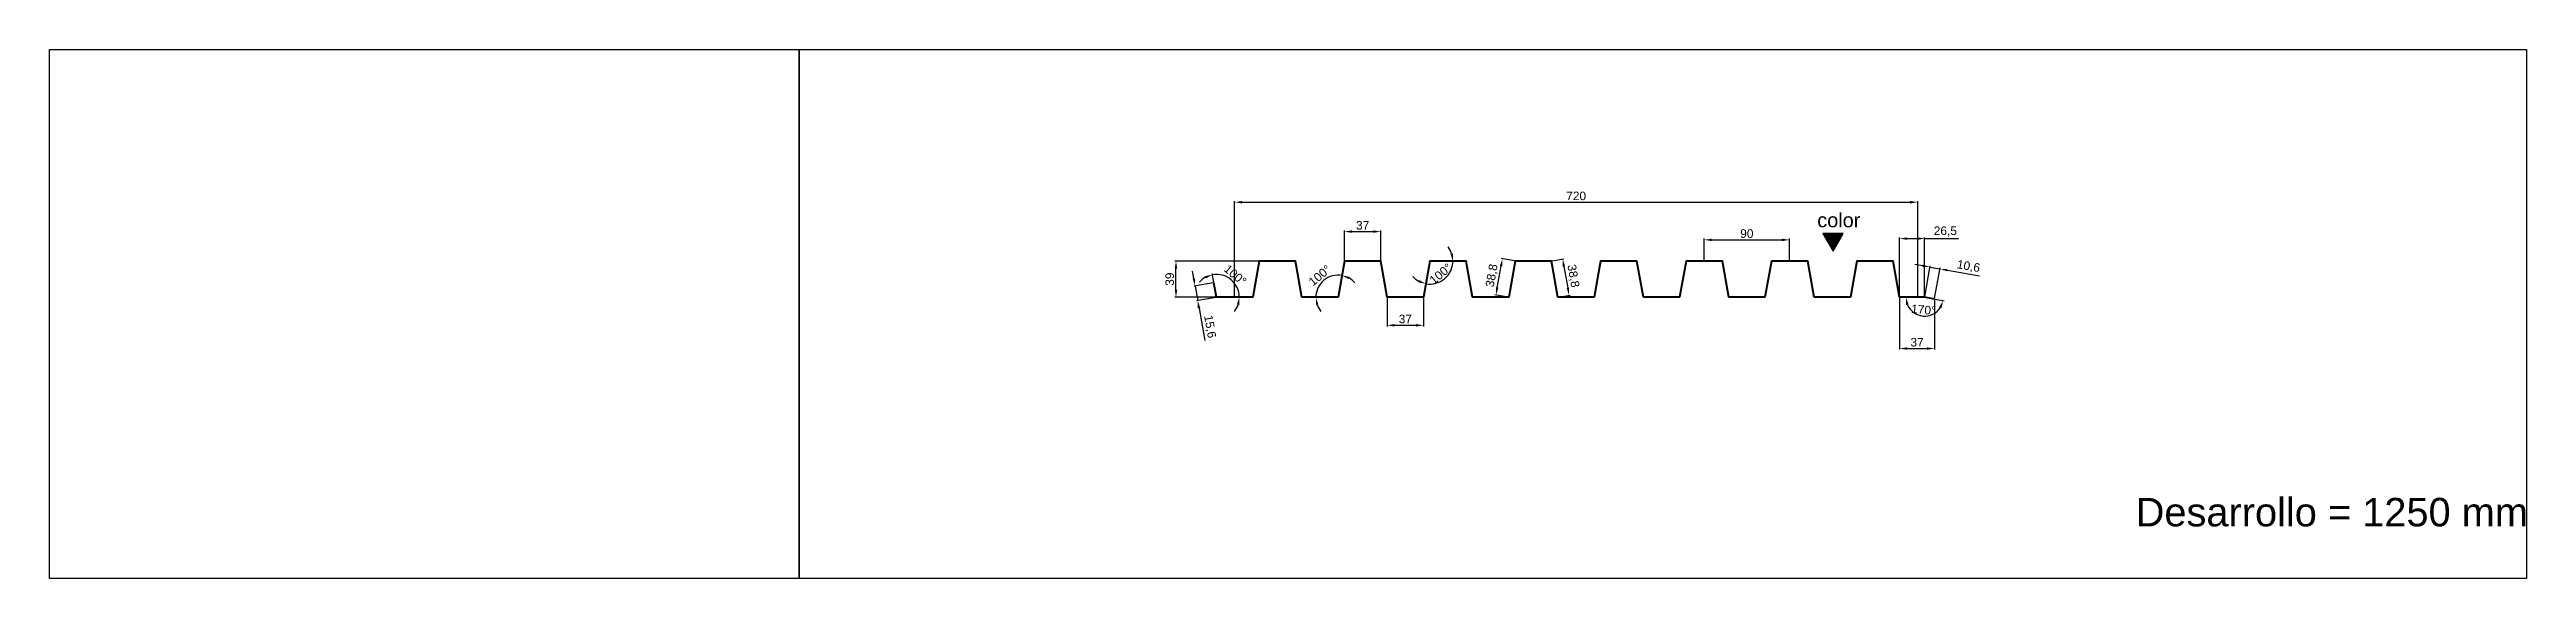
# Model space of a CAD drawing. Header units: millimetres. Extents: x 4334 to 41995838936, y 18500 to 30334.
# Drawn here: x 23096 to 25706, y 22917 to 23474 of the extents above; entities that cross this region are included whole.
import ezdxf

# ---------------------------------------------------------------- set-up
doc = ezdxf.new("R2010")
doc.units = ezdxf.units.MM
doc.layers.add('ANOTACIONES', color=7, linetype='Continuous', plot=False)
doc.layers.add('COTAS1', color=7, linetype='Continuous', lineweight=0)
doc.layers.add('FIBRA NEUTRA', color=1, linetype='Continuous', lineweight=40)
doc.layers.add('RECUADROS', color=253, linetype='Continuous')
doc.styles.get("Standard").update_dxf_attribs({"font": 'arial.ttf'})
doc.dimstyles.new('ISO-25', dxfattribs={"dimtxt": 9, "dimasz": 8, "dimexe": 1.25, "dimexo": 0.625, "dimgap": 2, "dimtad": 1, "dimdec": 1, "dimtxsty": 'Standard', "dimcen": 2.5, "dimadec": 0, "dimazin": 0, "dimtfac": 1, "dimtdec": 1, "dimtmove": 0, "dimatfit": 3, "dimfxl": 1, "dimarcsym": 0})

msp = doc.modelspace()

# ---------------------------------------------------------------- texts
at = {"layer": 'ANOTACIONES', "insert": (25294.09, 23001.67), "char_height": 30, "attachment_point": 1}
msp.add_mtext_dynamic_manual_height_columns('Desarrollo = 1250 mm', width=6765.1618, gutter_width=150, heights=[0], dxfattribs=at)

# ---------------------------------------------------------------- blocks, each defined once
blk = doc.blocks.new('*D247')
at = {"layer": 'COTAS1', "color": 0, "lineweight": -2, "transparency": 16777216}
for p, q in [((24460.2, 23251.9), (24460.2, 23283.6)), ((24468.2, 23282.3), (24490.5, 23282.3)), ((24498.5, 23251.9), (24498.5, 23283.6))]:
    blk.add_line(p, q, dxfattribs=at)
at = {"layer": 'COTAS1', "color": 0, "transparency": 16777216}
for points in [[(24468.2, 23283.7), (24468.2, 23281), (24460.2, 23282.3)], [(24490.5, 23283.7), (24490.5, 23281), (24498.5, 23282.3)]]:
    blk.add_solid(points, dxfattribs=at)
at = {"layer": 'Defpoints', "color": 0, "transparency": 16777216}
for p in [(24498.5, 23282.3), (24460.2, 23251.3), (24498.5, 23251.3)]:
    blk.add_point(p, dxfattribs=at)
at = {"layer": 'COTAS1', "color": 0, "transparency": 16777216, "insert": (24479.4, 23288.9), "char_height": 9, "attachment_point": 5}
blk.add_mtext('37', dxfattribs=at)
blk = doc.blocks.new('*D248')
at = {"layer": 'COTAS1', "color": 0, "lineweight": -2, "transparency": 16777216}
for p, q in [((24505.3, 23212.4), (24505.3, 23182.3)), ((24543.5, 23212.4), (24543.5, 23182.3)), ((24513.3, 23183.6), (24535.5, 23183.6))]:
    blk.add_line(p, q, dxfattribs=at)
at = {"layer": 'COTAS1', "color": 0, "transparency": 16777216}
for points in [[(24513.3, 23184.9), (24513.3, 23182.2), (24505.3, 23183.6)], [(24535.5, 23184.9), (24535.5, 23182.2), (24543.5, 23183.6)]]:
    blk.add_solid(points, dxfattribs=at)
at = {"layer": 'Defpoints', "color": 0, "transparency": 16777216}
for p in [(24505.3, 23213.1), (24543.5, 23213.1), (24543.5, 23183.6)]:
    blk.add_point(p, dxfattribs=at)
at = {"layer": 'COTAS1', "color": 0, "transparency": 16777216, "insert": (24524.4, 23190.2), "char_height": 9, "attachment_point": 5}
blk.add_mtext('37', dxfattribs=at)
blk = doc.blocks.new('*D68')
at = {"layer": 'COTAS1', "color": 0, "lineweight": -2, "transparency": 16777216}
for p, q in [((24344.4, 23213.7), (24344.4, 23314.5)), ((24352.4, 23313.3), (25056.4, 23313.3)), ((25064.4, 23213.7), (25064.4, 23314.5))]:
    blk.add_line(p, q, dxfattribs=at)
at = {"layer": 'COTAS1', "color": 0, "transparency": 16777216}
for points in [[(24352.4, 23314.6), (24352.4, 23312), (24344.4, 23313.3)], [(25056.4, 23314.6), (25056.4, 23312), (25064.4, 23313.3)]]:
    blk.add_solid(points, dxfattribs=at)
at = {"layer": 'Defpoints', "color": 0, "transparency": 16777216}
for p in [(25064.4, 23313.3), (24344.4, 23213.1), (25064.4, 23213.1)]:
    blk.add_point(p, dxfattribs=at)
at = {"layer": 'COTAS1', "color": 0, "transparency": 16777216, "insert": (24704.4, 23319.9), "char_height": 9, "attachment_point": 5}
blk.add_mtext('720', dxfattribs=at)
blk = doc.blocks.new('*D249')
at = {"layer": 'COTAS1', "color": 0, "lineweight": -2, "transparency": 16777216}
for p, q in [((24839.3, 23251.9), (24839.3, 23274.9)), ((24847.3, 23273.6), (24921.3, 23273.6)), ((24929.3, 23251.9), (24929.3, 23274.9))]:
    blk.add_line(p, q, dxfattribs=at)
at = {"layer": 'COTAS1', "color": 0, "transparency": 16777216}
for points in [[(24847.3, 23274.9), (24847.3, 23272.3), (24839.3, 23273.6)], [(24921.3, 23274.9), (24921.3, 23272.3), (24929.3, 23273.6)]]:
    blk.add_solid(points, dxfattribs=at)
at = {"layer": 'Defpoints', "color": 0, "transparency": 16777216}
for p in [(24929.3, 23273.6), (24839.3, 23251.3), (24929.3, 23251.3)]:
    blk.add_point(p, dxfattribs=at)
at = {"layer": 'COTAS1', "color": 0, "transparency": 16777216, "insert": (24884.3, 23280.2), "char_height": 9, "attachment_point": 5}
blk.add_mtext('90', dxfattribs=at)
blk = doc.blocks.new('*D250')
at = {"layer": 'COTAS1', "color": 0, "lineweight": -2, "transparency": 16777216}
for p, q in [((24369.6, 23251.3), (24281.5, 23251.3)), ((24282.7, 23221.1), (24282.7, 23243.3)), ((24324.7, 23213.1), (24281.5, 23213.1))]:
    blk.add_line(p, q, dxfattribs=at)
at = {"layer": 'COTAS1', "color": 0, "transparency": 16777216}
for points in [[(24281.4, 23243.3), (24284, 23243.3), (24282.7, 23251.3)], [(24281.4, 23221.1), (24284, 23221.1), (24282.7, 23213.1)]]:
    blk.add_solid(points, dxfattribs=at)
at = {"layer": 'Defpoints', "color": 0, "transparency": 16777216}
for p in [(24282.7, 23251.3), (24370.2, 23251.3), (24325.3, 23213.1)]:
    blk.add_point(p, dxfattribs=at)
at = {"layer": 'COTAS1', "color": 0, "transparency": 16777216, "insert": (24276.1, 23232.2), "char_height": 9, "attachment_point": 5, "rotation": 90}
blk.add_mtext('39', dxfattribs=at)
blk = doc.blocks.new('*D251')
at = {"layer": 'COTAS1', "color": 0, "lineweight": -2, "transparency": 16777216}
for p, q in [((25045.2, 23212.4), (25045.2, 23157.9)), ((25082.1, 23210.6), (25082.1, 23157.9)), ((25053.2, 23159.1), (25074.1, 23159.1))]:
    blk.add_line(p, q, dxfattribs=at)
at = {"layer": 'COTAS1', "color": 0, "transparency": 16777216}
for points in [[(25053.2, 23160.4), (25053.2, 23157.8), (25045.2, 23159.1)], [(25074.1, 23160.4), (25074.1, 23157.8), (25082.1, 23159.1)]]:
    blk.add_solid(points, dxfattribs=at)
at = {"layer": 'Defpoints', "color": 0, "transparency": 16777216}
for p in [(25045.2, 23213.1), (25082.1, 23211.2), (25082.1, 23159.1)]:
    blk.add_point(p, dxfattribs=at)
at = {"layer": 'COTAS1', "color": 0, "transparency": 16777216, "insert": (25063.7, 23165.7), "char_height": 9, "attachment_point": 5}
blk.add_mtext('37', dxfattribs=at)
blk = doc.blocks.new('*D252')
at = {"layer": 'COTAS1', "color": 0, "lineweight": -2, "transparency": 16777216}
blk.add_line((25082.7, 23211.1), (25092.4, 23209.4), dxfattribs=at)
blk.add_arc((25071.7, 23213.1), 19.8, 203.3227, 326.6773, dxfattribs=at)
at = {"layer": 'COTAS1', "color": 0, "transparency": 16777216}
for points in [[(25052.2, 23205), (25054.8, 23205.5), (25051.9, 23213.1)], [(25087, 23202.7), (25089.4, 23201.7), (25091.2, 23209.6)]]:
    blk.add_solid(points, dxfattribs=at)
at = {"layer": 'Defpoints', "color": 0, "transparency": 16777216}
for p in [(25045.2, 23213.1), (25071.7, 23213.1), (25071.7, 23213.1), (25082.1, 23211.2), (25060.8, 23196.5)]:
    blk.add_point(p, dxfattribs=at)
at = {"layer": 'COTAS1', "color": 0, "transparency": 16777216, "insert": (25070.5, 23199.9), "char_height": 9, "attachment_point": 5, "rotation": 355}
blk.add_mtext('170°', dxfattribs=at)
blk = doc.blocks.new('*D253')
at = {"layer": 'COTAS1', "color": 0, "lineweight": -2, "transparency": 16777216}
for p, q in [((25069.4, 23246.3), (25061.5, 23247.7)), ((25071.8, 23213.7), (25077.5, 23246.1)), ((25077.3, 23244.9), (25087.7, 23243.1)), ((25082.2, 23211.8), (25087.9, 23244.3)), ((25095.6, 23241.7), (25129.6, 23235.7))]:
    blk.add_line(p, q, dxfattribs=at)
at = {"layer": 'COTAS1', "color": 0, "transparency": 16777216}
for points in [[(25069.6, 23247.6), (25069.2, 23245), (25077.3, 23244.9)], [(25095.8, 23243), (25095.4, 23240.4), (25087.7, 23243.1)]]:
    blk.add_solid(points, dxfattribs=at)
at = {"layer": 'Defpoints', "color": 0, "transparency": 16777216}
for p in [(25087.7, 23243.1), (25071.7, 23213.1), (25082.1, 23211.2)]:
    blk.add_point(p, dxfattribs=at)
at = {"layer": 'COTAS1', "color": 0, "transparency": 16777216, "insert": (25117.8, 23245.3), "char_height": 9, "attachment_point": 5, "rotation": 350}
blk.add_mtext('10,6', dxfattribs=at)
blk = doc.blocks.new('*D254')
at = {"layer": 'COTAS1', "color": 0, "lineweight": -2, "transparency": 16777216}
for p, q in [((25045.2, 23213.7), (25045.2, 23276.2)), ((25053.2, 23275), (25063.7, 23275)), ((25071.7, 23213.7), (25071.7, 23276.2)), ((25071.7, 23275), (25107.3, 23275))]:
    blk.add_line(p, q, dxfattribs=at)
at = {"layer": 'COTAS1', "color": 0, "transparency": 16777216}
for points in [[(25053.2, 23276.3), (25053.2, 23273.6), (25045.2, 23275)], [(25063.7, 23276.3), (25063.7, 23273.6), (25071.7, 23275)]]:
    blk.add_solid(points, dxfattribs=at)
at = {"layer": 'Defpoints', "color": 0, "transparency": 16777216}
for p in [(25071.7, 23275), (25045.2, 23213.1), (25071.7, 23213.1)]:
    blk.add_point(p, dxfattribs=at)
at = {"layer": 'COTAS1', "color": 0, "transparency": 16777216, "insert": (25093.5, 23282.4), "char_height": 9, "attachment_point": 5}
blk.add_mtext('26,5', dxfattribs=at)
blk = doc.blocks.new('*D255')
at = {"layer": 'COTAS1', "color": 0, "lineweight": -2, "transparency": 16777216}
for start, end in [(80, 180), (40.6628, 60.3314), (199.6686, 219.3373)]:
    blk.add_arc((24453.5, 23213.1), 23.4, start, end, dxfattribs=at)
at = {"layer": 'COTAS1', "color": 0, "transparency": 16777216}
for points in [[(24464.6, 23232.2), (24465.5, 23234.7), (24457.6, 23236.1)], [(24430.1, 23205), (24432.8, 23205.4), (24430.1, 23213.1)]]:
    blk.add_solid(points, dxfattribs=at)
at = {"layer": 'Defpoints', "color": 0, "transparency": 16777216}
for p in [(24444.2, 23234.6), (24460.2, 23251.3), (24415.3, 23213.1), (24453.5, 23213.1), (24453.5, 23213.1)]:
    blk.add_point(p, dxfattribs=at)
at = {"layer": 'COTAS1', "color": 0, "transparency": 16777216, "insert": (24434.2, 23236.1), "char_height": 9, "attachment_point": 5, "rotation": 40}
blk.add_mtext('100°', dxfattribs=at)
blk = doc.blocks.new('*D256')
at = {"layer": 'COTAS1', "color": 0, "lineweight": -2, "transparency": 16777216}
for start, end in [(18.957, 37.9139), (222.0861, 241.043), (260, 360)]:
    blk.add_arc((24550.2, 23251.3), 24.3, start, end, dxfattribs=at)
at = {"layer": 'COTAS1', "color": 0, "transparency": 16777216}
for points in [[(24574.5, 23259.4), (24571.9, 23259), (24574.5, 23251.3)], [(24538.9, 23231.3), (24538, 23228.8), (24546, 23227.4)]]:
    blk.add_solid(points, dxfattribs=at)
at = {"layer": 'Defpoints', "color": 0, "transparency": 16777216}
for p in [(24550.2, 23251.3), (24550.2, 23251.3), (24588.5, 23251.3), (24543.5, 23213.1), (24559.8, 23229)]:
    blk.add_point(p, dxfattribs=at)
at = {"layer": 'COTAS1', "color": 0, "transparency": 16777216, "insert": (24561.6, 23237.8), "char_height": 9, "attachment_point": 5, "rotation": 40}
blk.add_mtext('100°', dxfattribs=at)
blk = doc.blocks.new('*D257')
at = {"layer": 'COTAS1', "color": 0, "lineweight": -2, "transparency": 16777216}
for p, q in [((24621.3, 23223.3), (24625.3, 23245.8)), ((24639.6, 23251.4), (24625.4, 23253.9)), ((24632.9, 23213.2), (24618.7, 23215.7))]:
    blk.add_line(p, q, dxfattribs=at)
at = {"layer": 'COTAS1', "color": 0, "transparency": 16777216}
for points in [[(24624, 23246.1), (24626.6, 23245.6), (24626.7, 23253.7)], [(24620, 23223.6), (24622.6, 23223.1), (24619.9, 23215.5)]]:
    blk.add_solid(points, dxfattribs=at)
at = {"layer": 'Defpoints', "color": 0, "transparency": 16777216}
for p in [(24626.7, 23253.7), (24640.2, 23251.3), (24633.5, 23213.1)]:
    blk.add_point(p, dxfattribs=at)
at = {"layer": 'COTAS1', "color": 0, "transparency": 16777216, "insert": (24616, 23235.9), "char_height": 9, "attachment_point": 5, "rotation": 80}
blk.add_mtext('38,8', dxfattribs=at)
blk = doc.blocks.new('*D258')
at = {"layer": 'COTAS1', "color": 0, "lineweight": -2, "transparency": 16777216}
for p, q in [((24679.1, 23251.4), (24691.4, 23253.6)), ((24691.6, 23245.5), (24695.6, 23223)), ((24685.9, 23213.2), (24698.2, 23215.3))]:
    blk.add_line(p, q, dxfattribs=at)
at = {"layer": 'COTAS1', "color": 0, "transparency": 16777216}
for points in [[(24692.9, 23245.7), (24690.3, 23245.3), (24690.2, 23253.4)], [(24696.9, 23223.2), (24694.3, 23222.8), (24697, 23215.1)]]:
    blk.add_solid(points, dxfattribs=at)
at = {"layer": 'Defpoints', "color": 0, "transparency": 16777216}
for p in [(24678.5, 23251.3), (24685.3, 23213.1), (24697, 23215.1)]:
    blk.add_point(p, dxfattribs=at)
at = {"layer": 'COTAS1', "color": 0, "transparency": 16777216, "insert": (24700.9, 23235.5), "char_height": 9, "attachment_point": 5, "rotation": 280}
blk.add_mtext('38,8', dxfattribs=at)
blk = doc.blocks.new('*D259')
at = {"layer": 'COTAS1', "color": 0, "lineweight": -2, "transparency": 16777216}
for p, q in [((24301.6, 23232.8), (24300.2, 23240.7)), ((24322, 23228.3), (24301.7, 23224.7)), ((24302.9, 23224.9), (24305.6, 23209.6)), ((24324.7, 23213), (24304.4, 23209.4)), ((24307, 23201.7), (24313, 23167.7))]:
    blk.add_line(p, q, dxfattribs=at)
at = {"layer": 'COTAS1', "color": 0, "transparency": 16777216}
for points in [[(24302.9, 23233), (24300.2, 23232.6), (24302.9, 23224.9)], [(24308.3, 23202), (24305.7, 23201.5), (24305.6, 23209.6)]]:
    blk.add_solid(points, dxfattribs=at)
at = {"layer": 'Defpoints', "color": 0, "transparency": 16777216}
for p in [(24305.6, 23209.6), (24322.6, 23228.4), (24325.3, 23213.1)]:
    blk.add_point(p, dxfattribs=at)
at = {"layer": 'COTAS1', "color": 0, "transparency": 16777216, "insert": (24318, 23182.1), "char_height": 9, "attachment_point": 5, "rotation": 280}
blk.add_mtext('15,6', dxfattribs=at)
blk = doc.blocks.new('*D260')
at = {"layer": 'COTAS1', "color": 0, "lineweight": -2, "transparency": 16777216}
blk.add_line((24322.5, 23229), (24320.9, 23238.1), dxfattribs=at)
for start, end in [(119.0765, 138.1531), (0, 100), (321.8469, 340.9235)]:
    blk.add_arc((24325.3, 23213.1), 24.1, start, end, dxfattribs=at)
at = {"layer": 'COTAS1', "color": 0, "transparency": 16777216}
for points in [[(24313.1, 23235.4), (24314, 23232.9), (24321.1, 23236.8)], [(24346.8, 23205.4), (24349.4, 23205), (24349.4, 23213.1)]]:
    blk.add_solid(points, dxfattribs=at)
at = {"layer": 'Defpoints', "color": 0, "transparency": 16777216}
for p in [(24322.6, 23228.4), (24325.3, 23213.1), (24325.3, 23213.1), (24345.5, 23226.3), (24363.5, 23213.1)]:
    blk.add_point(p, dxfattribs=at)
at = {"layer": 'COTAS1', "color": 0, "transparency": 16777216, "insert": (24345.1, 23236.6), "char_height": 9, "attachment_point": 5, "rotation": 320}
blk.add_mtext('100°', dxfattribs=at)
blk = doc.blocks.new('Color superior')
at = {"layer": 'ANOTACIONES'}
h = blk.add_hatch(color=256, dxfattribs=at)
h.dxf.hatch_style = 1
h.paths.add_polyline_path([(10.7, 18.6), (-10.7, 18.6), (0, 0)])
blk.add_lwpolyline([(0, 0), (10.7, 18.6), (-10.7, 18.6)], close=True, dxfattribs=at)
at = {"layer": 'ANOTACIONES', "insert": (-16.7, 40.1), "char_height": 15, "attachment_point": 1}
blk.add_mtext_dynamic_manual_height_columns('color', width=249.804, gutter_width=75, heights=[0], dxfattribs=at)

# ---------------------------------------------------------------- dimensions: what is measured, and where the dimension line sits
at = {"layer": 'COTAS1'}
for base, p1, p2, picture, middle in [((25064.4, 23313.29), (24344.4, 23213.07), (25064.4, 23213.07), '*D68', (24704.4, 23319.88)), ((25071.67, 23274.95), (25045.2, 23213.07), (25071.67, 23213.07), '*D254', (25093.47, 23282.36))]:
    dim = msp.add_linear_dim(base=base, p1=p1, p2=p2, dimstyle='ISO-25', dxfattribs=at)
    dim.commit()
    dim.dimension.update_dxf_attribs({"geometry": picture, "text_midpoint": middle})
for base, p1, p2, text, picture, middle in [((24498.53, 23282.35), (24460.24, 23251.32), (24498.53, 23251.32), '37', '*D247', (24479.38, 23288.94)), ((24929.32, 23273.61), (24839.34, 23251.32), (24929.32, 23251.32), '90', '*D249', (24884.33, 23280.2)), ((24543.48, 23183.56), (24505.28, 23213.07), (24543.48, 23213.07), '37', '*D248', (24524.38, 23190.16)), ((25082.1, 23159.12), (25045.2, 23213.07), (25082.1, 23211.23), '37', '*D251', (25063.65, 23165.71))]:
    dim = msp.add_linear_dim(base=base, p1=p1, p2=p2, text=text, dimstyle='ISO-25', dxfattribs=at)
    dim.commit()
    dim.dimension.update_dxf_attribs({"geometry": picture, "text_midpoint": middle})
for base, line1, line2, picture, middle in [((24559.84, 23229.01), ((24588.52, 23251.32), (24550.22, 23251.32)), ((24550.22, 23251.32), (24543.48, 23213.07)), '*D256', (24561.6, 23237.76)), ((24345.47, 23226.33), ((24363.5, 23213.07), (24325.3, 23213.07)), ((24325.3, 23213.07), (24322.6, 23228.39)), '*D260', (24345.05, 23236.61)), ((24444.21, 23234.57), ((24460.24, 23251.32), (24453.49, 23213.07)), ((24453.49, 23213.07), (24415.29, 23213.07)), '*D255', (24434.2, 23236.06)), ((25060.8, 23196.53), ((25082.1, 23211.23), (25071.67, 23213.07)), ((25071.67, 23213.07), (25045.2, 23213.07)), '*D252', (25070.52, 23199.92))]:
    dim = msp.add_angular_dim_2l(base=base, line1=line1, line2=line2, dimstyle='ISO-25', dxfattribs=at)
    dim.commit()
    dim.dimension.update_dxf_attribs({"geometry": picture, "text_midpoint": middle})
dim = msp.add_linear_dim(base=(24282.71, 23251.32), p1=(24325.3, 23213.07), p2=(24370.25, 23251.32), angle=90, text='39', dimstyle='ISO-25', dxfattribs=at)
dim.commit()
dim.dimension.update_dxf_attribs({"geometry": '*D250', "text_midpoint": (24276.11, 23232.19)})
for p1, p2, distance, picture, middle in [((24322.6, 23228.39), (24325.3, 23213.07), -19.96, '*D259', (24318.02, 23182.07)), ((24633.47, 23213.07), (24640.21, 23251.32), 13.74, '*D257', (24616.01, 23235.87)), ((24678.51, 23251.32), (24685.25, 23213.07), 11.88, '*D258', (24700.88, 23235.54)), ((25071.67, 23213.07), (25082.1, 23211.23), 32.32, '*D253', (25117.82, 23245.27))]:
    dim = msp.add_aligned_dim(p1=p1, p2=p2, distance=distance, dimstyle='ISO-25', dxfattribs=at)
    dim.commit()
    dim.dimension.update_dxf_attribs({"geometry": picture, "text_midpoint": middle})

# ---------------------------------------------------------------- linework, layer by layer
at = {"layer": 'FIBRA NEUTRA'}
msp.add_lwpolyline([(25082.1, 23211.23), (25071.67, 23213.07), (25045.2, 23213.07), (25038.46, 23251.32), (25000.16, 23251.32), (24993.42, 23213.07), (24955.22, 23213.07), (24948.47, 23251.32), (24910.18, 23251.32), (24903.43, 23213.07), (24865.23, 23213.07), (24858.48, 23251.32), (24820.19, 23251.32), (24813.44, 23213.07), (24775.24, 23213.07), (24768.5, 23251.32), (24730.2, 23251.32), (24723.46, 23213.07), (24685.25, 23213.07), (24678.51, 23251.32), (24640.21, 23251.32), (24633.47, 23213.07), (24595.26, 23213.07), (24588.52, 23251.32), (24550.22, 23251.32), (24543.48, 23213.07), (24505.28, 23213.07), (24498.53, 23251.32), (24460.24, 23251.32), (24453.49, 23213.07), (24415.29, 23213.07), (24408.54, 23251.32), (24370.25, 23251.32), (24363.5, 23213.07), (24325.3, 23213.07), (24322.6, 23228.39)], dxfattribs=at)
at = {"layer": 'RECUADROS', "color": 0, "lineweight": 30}
for points in [[(23095.55, 23474.21), (23885.66, 23474.21), (23885.66, 22916.76), (23095.55, 22916.76)], [(23885.66, 23474.21), (25705.92, 23474.21), (25705.92, 22916.76), (23885.66, 22916.76)]]:
    msp.add_lwpolyline(points, close=True, dxfattribs=at)

# ---------------------------------------------------------------- block references
at = {"layer": 'ANOTACIONES'}
msp.add_blockref('Color superior', (24975.22, 23261.81), dxfattribs=at)

msp.set_redraw_order([(e.dxf.handle, doc.entitydb.next_handle()) for e in msp.query("TEXT MTEXT ATTDEF DIMENSION ARC_DIMENSION")])  # texts and dimensions are drawn at this point

doc.saveas('drawing.dxf')
